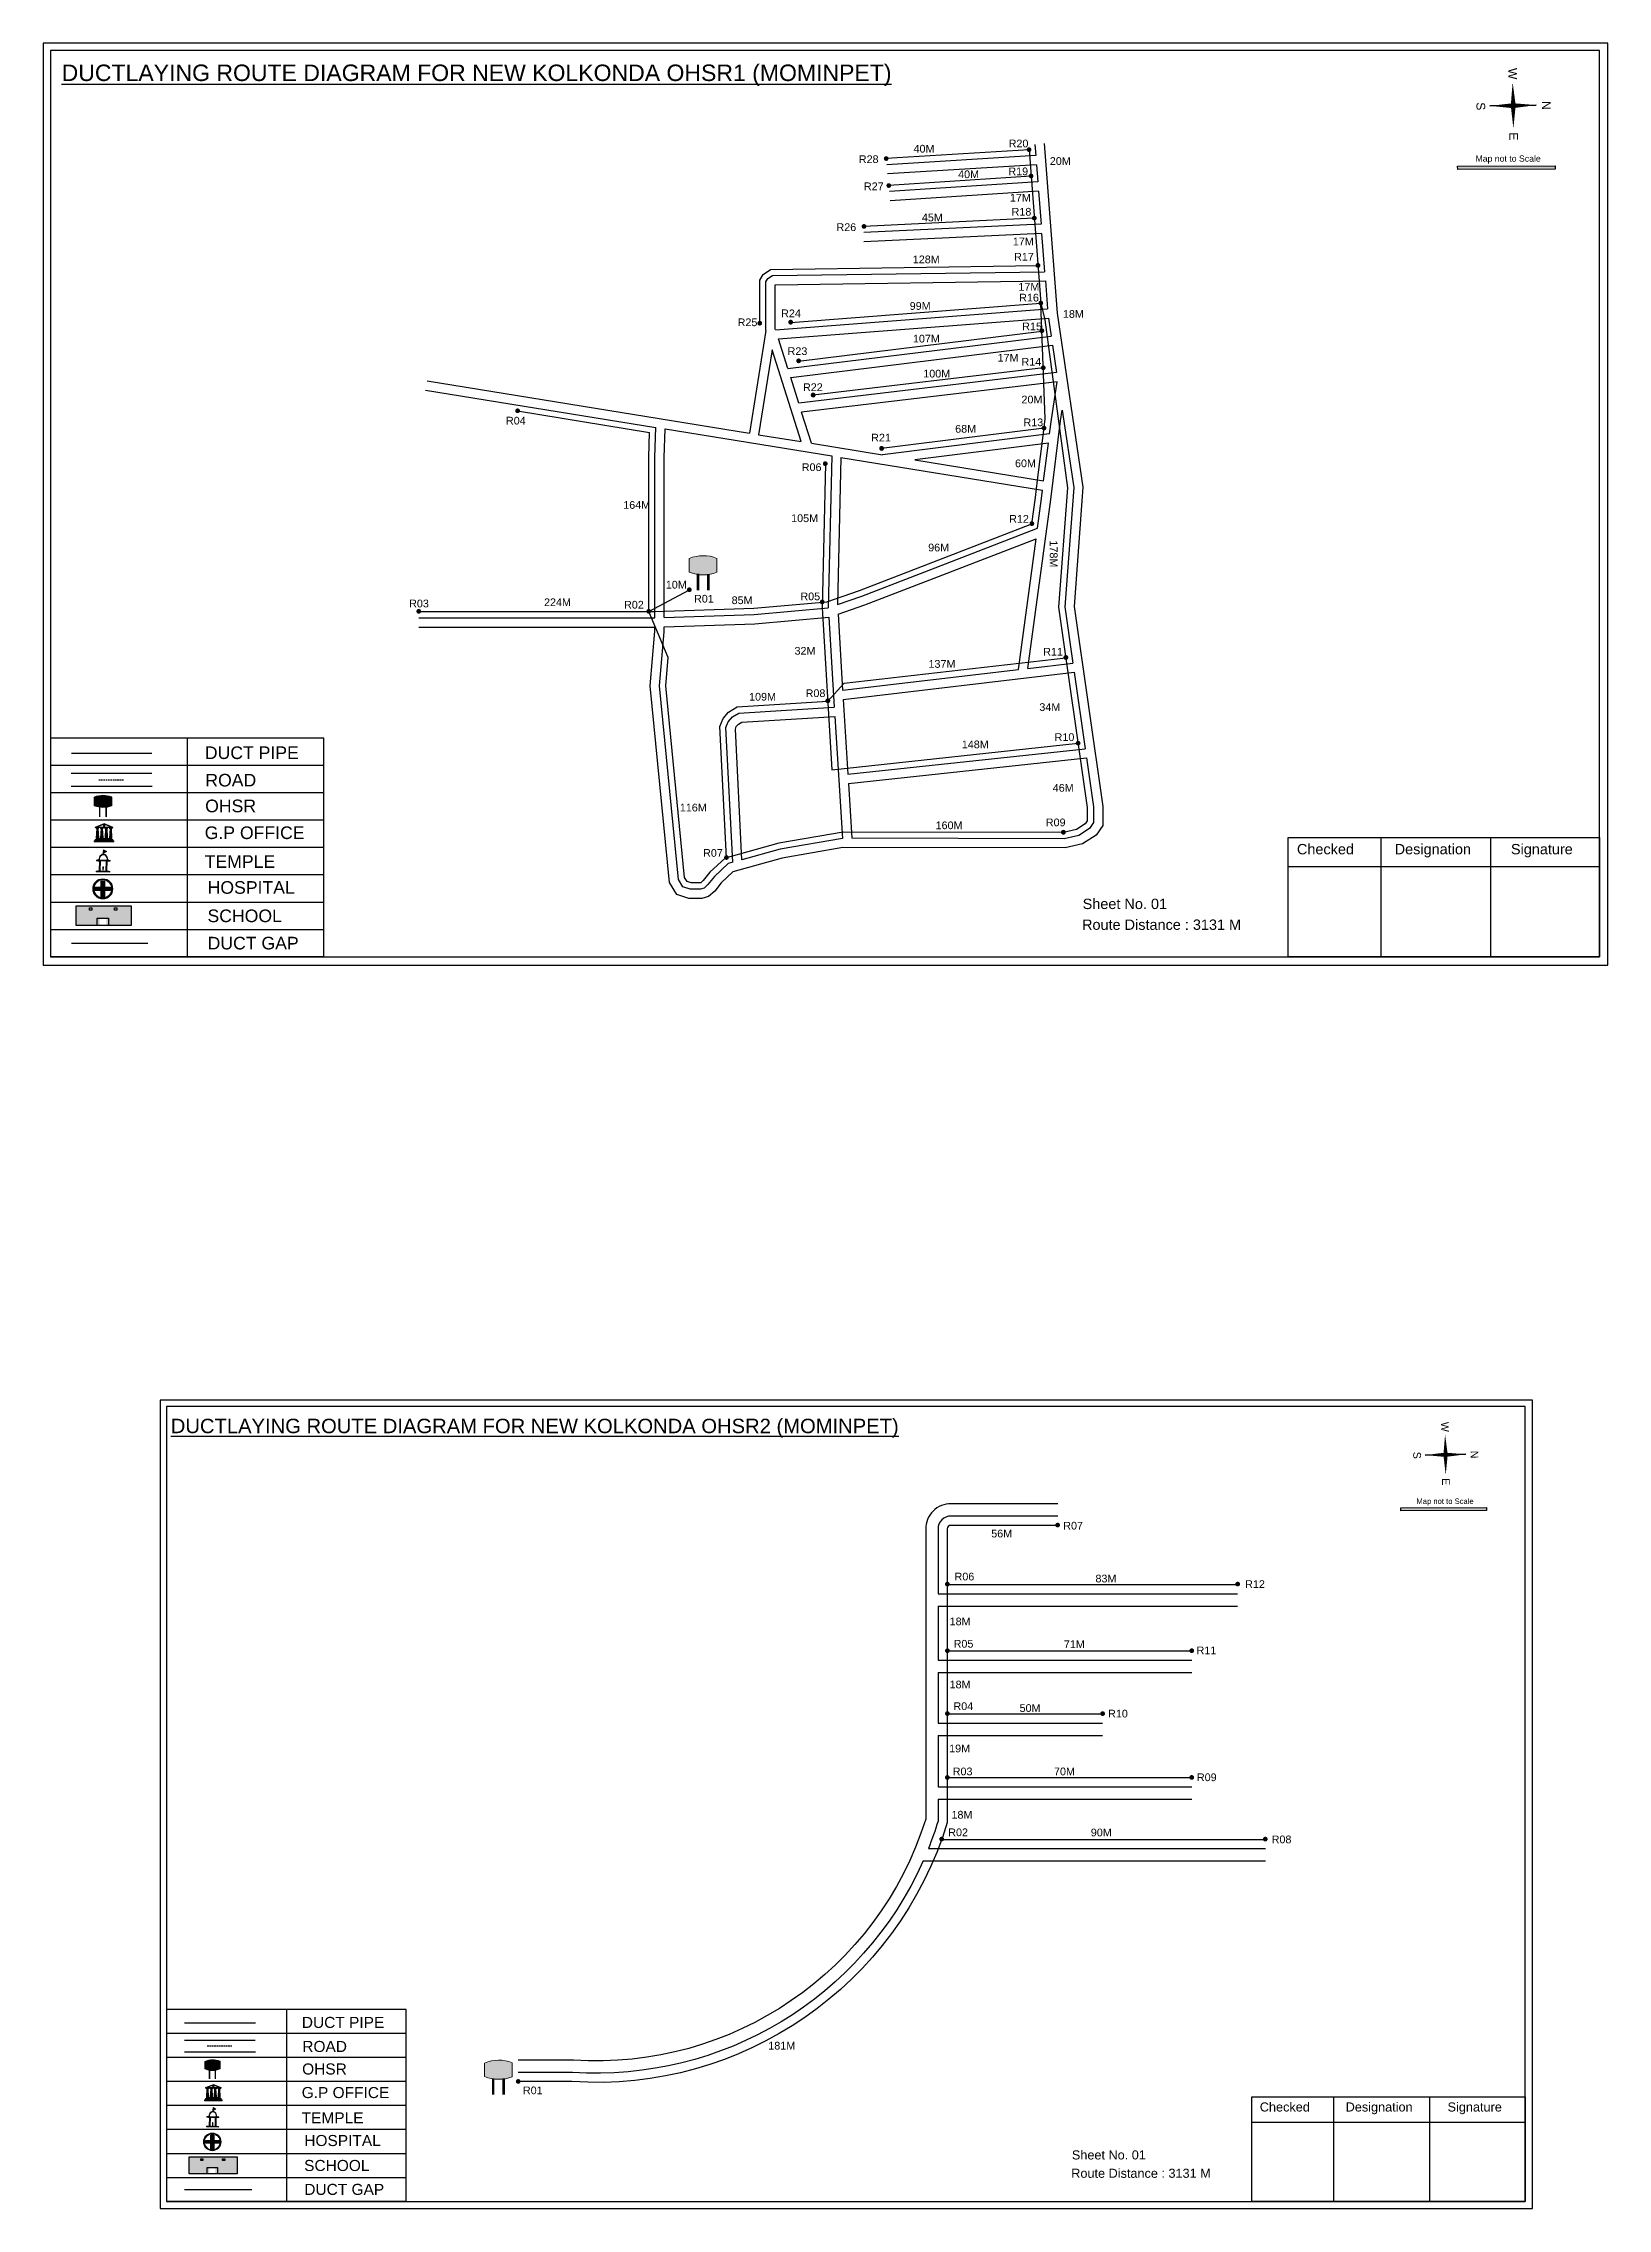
# Model space of a CAD drawing. Header units: inches. Extents: x 936 to 9757, y 449 to 1853.
# Drawn here: x 3536 to 4551, y 449 to 1853 of the extents above; entities that cross this region are included whole.
import ezdxf

# ---------------------------------------------------------------- set-up
doc = ezdxf.new("R2010")
doc.units = ezdxf.units.IN
doc.header["$MEASUREMENT"] = 0
doc.linetypes.add('DASHEDX2', pattern=[1.5, 1, -0.5])
for name, color, linetype in [('LANDMARK', 7, 'Continuous'), ('OHT', 7, 'Continuous'), ('pipe', 5, 'Continuous')]:
    doc.layers.add(name, color=color, linetype=linetype)
doc.styles.get("Standard").update_dxf_attribs({"font": 'arial.ttf'})

msp = doc.modelspace()

# ---------------------------------------------------------------- texts
at = {"color": 242, "true_color": 0xcd2027}
for s, height, p in [('%%UDUCTLAYING ROUTE DIAGRAM FOR NEW KOLKONDA OHSR1 (MOMINPET)', 10.688, (3547.7, 1828.7)), ('%%UDUCTLAYING ROUTE DIAGRAM FOR NEW KOLKONDA OHSR2 (MOMINPET)', 9.375, (3618.5, 951.6))]:
    msp.add_text(s, height=height, dxfattribs=at).set_placement(p)
for s, height, rotation, p in [('W', 5.65, 271.0063, (4486, 1837.1)), ('S', 5.65, 271.0063, (4465.4, 1814.9)), ('N', 5.65, 271.0063, (4507.9, 1815.7)), ('E', 5.65, 271.0063, (4486.7, 1795.4)), ('178M', 5, 270, (4188.7, 1530.7)), ('W', 4.95, 271.0063, (4442.5, 958.9)), ('S', 4.95, 271.0063, (4424.4, 939.5)), ('N', 4.95, 271.0063, (4461.7, 940.2)), ('E', 4.95, 271.0063, (4443.1, 922.4))]:
    msp.add_text(s, height=height, rotation=rotation).set_placement(p)
for s, height, p in [('40M', 5, (4100.3, 1782.3)), ('R20', 5, (4162, 1785.7)), ('R28', 5, (4064.8, 1775.5)), ('40M', 5, (4129.2, 1765.7)), ('R19', 5, (4161.8, 1767.6)), ('20M', 5, (4188.7, 1774.3)), ('Map not to Scale', 4.038, (4464.8, 1776.4)), ('R27', 5, (4068.1, 1757.9)), ('45M', 5, (4105.7, 1737.7)), ('17M', 5, (4162.8, 1750.5)), ('R18', 5, (4163.9, 1741.4)), ('R26', 5, (4050.3, 1731.4)), ('128M', 5, (4099.8, 1710.5)), ('17M', 5, (4164.7, 1722.1)), ('R17', 5, (4165.5, 1712.2)), ('17M', 5, (4168.3, 1692.7)), ('R16', 5, (4168.8, 1685.7)), ('R25', 5, (3986.2, 1669.7)), ('R24', 5, (4014.4, 1675.5)), ('99M', 5, (4097.8, 1680.3)), ('R15', 5, (4170.8, 1667)), ('18M', 5, (4197.2, 1675.1)), ('107M', 5, (4099.9, 1659.1)), ('R23', 5, (4018.6, 1651)), ('17M', 5, (4154.8, 1646.7)), ('R14', 5, (4170.3, 1644.1)), ('R22', 5, (4028.6, 1627.6)), ('100M', 5, (4106.6, 1636.4)), ('20M', 5, (4170.3, 1619.6)), ('R04', 5, (3835.9, 1605.9)), ('68M', 5, (4127.3, 1600.6)), ('R13', 5, (4171.6, 1604.8)), ('R21', 5, (4072.8, 1594.9)), ('R06', 5, (4027.8, 1575.7)), ('60M', 5, (4166.1, 1578.2)), ('164M', 5, (3912, 1551.2)), ('105M', 5, (4020.9, 1542.6)), ('R12', 5, (4162.3, 1542.2)), ('96M', 5, (4109.8, 1523.6)), ('10M', 5, (3939.6, 1499.5)), ('R03', 5, (3773.1, 1487.3)), ('224M', 5, (3860.6, 1488.1)), ('R02', 5, (3912.5, 1486.5)), ('R01', 5, (3957.9, 1490.4)), ('85M', 5, (3982.3, 1489.4)), ('R05', 5, (4026.9, 1491.9)), ('32M', 5, (4023.1, 1456.6)), ('R11', 5, (4184.4, 1456)), ('137M', 5, (4110, 1448.1)), ('R08', 5, (4030.3, 1429.1)), ('109M', 5, (3993.6, 1426.8)), ('34M', 5, (4181.9, 1420.1)), ('R10', 5, (4191.8, 1400.6)), ('DUCT PIPE', 8.18, (3640.6, 1388.9)), ('148M', 5, (4131.6, 1395.9)), ('ROAD ', 8.18, (3640.9, 1371.1)), ('OHSR', 8.18, (3640.8, 1354.4)), ('46M', 5, (4190.6, 1367.7)), ('116M', 5, (3948.7, 1354.9)), ('160M', 5, (4114.6, 1343.4)), ('R09', 5, (4186.1, 1345.3)), ('G.P OFFICE', 8.18, (3640.5, 1337)), ('TEMPLE', 8.18, (3640.5, 1318.3)), ('R07', 5, (3963.8, 1325.5)), ('Checked', 6.71, (4349, 1327.1)), ('Designation', 6.71, (4412.4, 1327.1)), ('Signature', 6.71, (4487.8, 1327.1)), ('HOSPITAL', 8.18, (3642.4, 1301.5)), ('Sheet No. 01', 6.71, (4210, 1291.6)), ('SCHOOL', 8.18, (3642.3, 1283.1)), ('Route Distance : 3131 M', 6.71, (4209.6, 1278.1)), ('DUCT GAP', 8.18, (3642.4, 1265.4)), ('Map not to Scale', 3.542, (4426.5, 905.7)), ('56M', 5, (4150.7, 884)), ('R07', 5, (4197.4, 889.1)), ('R06', 5, (4126.9, 856.1)), ('83M', 5, (4218.3, 854.8)), ('R12', 5, (4315.4, 851.2)), ('18M', 5, (4123.7, 827)), ('R05', 5, (4126.3, 812.5)), ('71M', 5, (4197.8, 812.2)), ('R11', 5, (4283.9, 808.2)), ('18M', 5, (4123.7, 786.1)), ('R04', 5, (4126.2, 772)), ('50M', 5, (4169.1, 770.8)), ('R10', 5, (4226.5, 767.2)), ('19M', 5, (4123.4, 744.6)), ('R03', 5, (4125.7, 729.7)), ('70M', 5, (4191.4, 729.7)), ('R09', 5, (4284.1, 725.9)), ('18M', 5, (4124.9, 701.6)), ('R02', 5, (4122.8, 690.2)), ('90M', 5, (4215.3, 690.1)), ('R08', 5, (4332.6, 685.6)), ('DUCT PIPE', 7.18, (3703.5, 565.8)), ('ROAD ', 7.18, (3703.8, 550.2)), ('181M', 5, (4006.1, 551.8)), ('OHSR', 7.18, (3703.7, 535.6)), ('G.P OFFICE', 7.18, (3703.4, 520.3)), ('R01', 5, (3846.9, 522.8)), ('TEMPLE', 7.18, (3703.4, 503.9)), ('Checked', 5.89, (4324.9, 511.6)), ('Designation', 5.886, (4380.6, 511.6)), ('Signature', 5.89, (4446.7, 511.6)), ('HOSPITAL', 7.18, (3705.1, 489.2)), ('SCHOOL', 7.18, (3705, 473)), ('Sheet No. 01', 5.886, (4203, 480.5)), ('DUCT GAP', 7.18, (3705.1, 457.5)), ('Route Distance : 3131 M', 5.886, (4202.6, 468.6))]:
    msp.add_text(s, height=height).set_placement(p)

# ---------------------------------------------------------------- blocks, each defined once
blk = doc.blocks.new('OHT')
at = {"linetype": 'Continuous', "lineweight": 0, "true_color": 0x0ffffc}
blk.add_hatch(color=4, dxfattribs=at).paths.add_polyline_path([(0.012, 1), (0, 1, 0.101323), (-0.4, 0.916), (-0.4, 0.525, 0.194075), (0.399, 0.521), (0.399, 0.921, 0.097877)])
at = {"color": 4, "linetype": 'Continuous', "lineweight": 0, "true_color": 0x0ffffc, "flags": 128}
for points in [[(-0.4, 0.525), (-0.4, 0.916)], [(0.399, 0.521), (0.399, 0.921)]]:
    blk.add_lwpolyline(points, dxfattribs=at)
at = {"color": 4, "linetype": 'Continuous', "lineweight": 0, "true_color": 0x0ffffc, "const_width": 0.075, "flags": 128}
for points in [[(-0.15, 0), (-0.15, 0.475)], [(0.15, 0), (0.15, 0.473)]]:
    blk.add_lwpolyline(points, dxfattribs=at)
at = {"color": 4, "linetype": 'Continuous', "lineweight": 0, "true_color": 0x0ffffc}
for centre, radius, start, end in [((0.006, -0.019), 1.019, 67.31091, 113.47108), ((0.004, 1.513), 1.068, 247.76824, 291.70073)]:
    blk.add_arc(centre, radius, start, end, dxfattribs=at)
blk = doc.blocks.new('Government_Office')
at = {"linetype": 'Continuous', "lineweight": 0, "true_color": 0xff0000}
for points in [[(-0.5, 0.05), (0.5, 0.05), (0.5, 0), (-0.5, 0)], [(-0.45, 0.08), (-0.45, 0.12), (0.45, 0.12), (0.45, 0.08)], [(-0.4, 0.14), (-0.4, 0.18), (0.4, 0.18), (0.4, 0.14)]]:
    blk.add_hatch(color=1, dxfattribs=at).paths.add_polyline_path(points)
h = blk.add_hatch(color=1, dxfattribs=at)
h.paths.add_polyline_path([(0.44, 0.72), (0.45, 0.75), (0, 0.93), (-0.45, 0.75), (-0.44, 0.72)])
h.paths.add_polyline_path([(0.36, 0.75), (-0.36, 0.75), (0, 0.9)], flags=16)
h.paths.add_polyline_path([(0, 0.78, -1), (0, 0.87, -1)], flags=0)
h = blk.add_hatch(color=1, dxfattribs=at)
edge = h.paths.add_edge_path()
edge.add_line((-0.27, 0.2), (-0.3, 0.68))
edge.add_line((-0.3, 0.68), (-0.29, 0.68))
edge.add_arc((-0.28, 0.69), 0.0176, 225.304, 441.5659)
edge.add_line((-0.28, 0.7), (-0.39, 0.7))
edge.add_arc((-0.39, 0.69), 0.0176, 98.4341, 314.696)
edge.add_line((-0.38, 0.68), (-0.37, 0.68))
edge.add_line((-0.37, 0.68), (-0.4, 0.2))
edge.add_line((-0.4, 0.2), (-0.27, 0.2))
h = blk.add_hatch(color=1, dxfattribs=at)
edge = h.paths.add_edge_path()
edge.add_line((-0.05, 0.2), (-0.07, 0.68))
edge.add_line((-0.07, 0.68), (-0.07, 0.68))
edge.add_arc((-0.05, 0.69), 0.0176, 225.304, 441.5659)
edge.add_line((-0.05, 0.7), (-0.17, 0.7))
edge.add_arc((-0.17, 0.69), 0.0176, 98.4341, 314.696)
edge.add_line((-0.16, 0.68), (-0.15, 0.68))
edge.add_line((-0.15, 0.68), (-0.18, 0.2))
edge.add_line((-0.18, 0.2), (-0.05, 0.2))
h = blk.add_hatch(color=1, dxfattribs=at)
edge = h.paths.add_edge_path()
edge.add_arc((0, 0.83), 0.0467, 90, 270)
edge.add_arc((0, 0.83), 0.0467, 270, 450)
h = blk.add_hatch(color=1, dxfattribs=at)
edge = h.paths.add_edge_path()
edge.add_line((0.18, 0.2), (0.15, 0.68))
edge.add_line((0.15, 0.68), (0.16, 0.68))
edge.add_arc((0.17, 0.69), 0.0176, 225.304, 441.5659)
edge.add_line((0.17, 0.7), (0.05, 0.7))
edge.add_arc((0.05, 0.69), 0.0176, 98.4341, 314.696)
edge.add_line((0.07, 0.68), (0.07, 0.68))
edge.add_line((0.07, 0.68), (0.05, 0.2))
edge.add_line((0.05, 0.2), (0.18, 0.2))
h = blk.add_hatch(color=1, dxfattribs=at)
edge = h.paths.add_edge_path()
edge.add_line((0.4, 0.2), (0.37, 0.68))
edge.add_line((0.37, 0.68), (0.38, 0.68))
edge.add_arc((0.39, 0.69), 0.0176, 225.304, 441.5659)
edge.add_line((0.4, 0.7), (0.28, 0.7))
edge.add_arc((0.28, 0.69), 0.0176, 98.4341, 314.696)
edge.add_line((0.29, 0.68), (0.3, 0.68))
edge.add_line((0.3, 0.68), (0.27, 0.2))
edge.add_line((0.27, 0.2), (0.4, 0.2))
at = {"color": 1, "linetype": 'Continuous', "lineweight": 0, "true_color": 0xff0000, "flags": 128}
for points in [[(-0.5, 0.05), (0.5, 0.05), (0.5, 0), (-0.5, 0)], [(-0.45, 0.75), (-0.44, 0.72), (0.44, 0.72), (0.45, 0.75), (0, 0.93)], [(-0.45, 0.08), (-0.45, 0.12), (0.45, 0.12), (0.45, 0.08)], [(-0.4, 0.14), (-0.4, 0.18), (0.4, 0.18), (0.4, 0.14)], [(-0.36, 0.75), (0.36, 0.75), (0, 0.9)]]:
    blk.add_lwpolyline(points, close=True, dxfattribs=at)
for points in [[(-0.27, 0.2), (-0.3, 0.68), (-0.29, 0.68, 1.379694), (-0.28, 0.7), (-0.39, 0.7, 1.379694), (-0.38, 0.68), (-0.37, 0.68), (-0.4, 0.2)], [(-0.05, 0.2), (-0.07, 0.68), (-0.07, 0.68, 1.379694), (-0.05, 0.7), (-0.17, 0.7, 1.379694), (-0.16, 0.68), (-0.15, 0.68), (-0.18, 0.2)], [(0, 0.87, 1), (0, 0.78, 1)], [(0.18, 0.2), (0.15, 0.68), (0.16, 0.68, 1.379694), (0.17, 0.7), (0.05, 0.7, 1.379694), (0.07, 0.68), (0.07, 0.68), (0.05, 0.2)], [(0.4, 0.2), (0.37, 0.68), (0.38, 0.68, 1.379694), (0.4, 0.7), (0.28, 0.7, 1.379694), (0.29, 0.68), (0.3, 0.68), (0.27, 0.2)]]:
    blk.add_lwpolyline(points, format="xyb", close=True, dxfattribs=at)
blk = doc.blocks.new('Temple')
at = {"linetype": 'Continuous', "lineweight": 0, "true_color": 0xe66000}
blk.add_hatch(color=32, dxfattribs=at).paths.add_polyline_path([(-0.006, 1), (0.147, 0.931), (0, 0.85)])
at = {"linetype": 'Continuous', "lineweight": 0, "true_color": 0xff0000}
h = blk.add_hatch(color=1, dxfattribs=at)
edge = h.paths.add_edge_path()
edge.add_line((0.175, 0.49), (0.225, 0.49))
edge.add_line((0.225, 0.49), (0.225, 0.497))
edge.add_line((0.225, 0.497), (0.307, 0.497))
edge.add_line((0.307, 0.497), (0.307, 0.533))
edge.add_line((0.307, 0.533), (0.257, 0.533))
edge.add_line((0.257, 0.533), (0.257, 0.54))
edge.add_line((0.257, 0.54), (0.2, 0.54))
edge.add_spline(control_points=[(0.2, 0.54), (0.2, 0.589), (0.19, 0.638), (0.142, 0.743), (0.092, 0.79), (0.027, 0.805), (0.02, 0.806), (0.012, 0.806)], knot_values=[4.712389, 4.712389, 4.712389, 4.712389, 5.278166, 5.278166, 6.117402, 6.117402, 6.223801, 6.223801, 6.223801, 6.223801], degree=3, periodic=0)
edge.add_line((0.012, 0.806), (0.012, 0.79))
edge.add_line((0.012, 0.79), (-0.012, 0.79))
edge.add_line((-0.012, 0.79), (-0.012, 0.806))
edge.add_spline(control_points=[(-0.012, 0.806), (-0.055, 0.802), (-0.096, 0.781), (-0.171, 0.699), (-0.197, 0.628), (-0.2, 0.55), (-0.2, 0.545), (-0.2, 0.54)], knot_values=[6.343965, 6.343965, 6.343965, 6.343965, 6.956638, 6.956638, 7.795874, 7.795874, 7.853982, 7.853982, 7.853982, 7.853982], degree=3, periodic=0)
edge.add_line((-0.2, 0.54), (-0.257, 0.54))
edge.add_line((-0.257, 0.54), (-0.257, 0.533))
edge.add_line((-0.257, 0.533), (-0.307, 0.533))
edge.add_line((-0.307, 0.533), (-0.307, 0.497))
edge.add_line((-0.307, 0.497), (-0.225, 0.497))
edge.add_line((-0.225, 0.497), (-0.225, 0.49))
edge.add_line((-0.225, 0.49), (-0.175, 0.49))
edge.add_line((-0.175, 0.49), (-0.175, 0.07))
edge.add_arc((-0.205, 0.07), 0.03, -90, 0, ccw=False)
edge.add_line((-0.205, 0.04), (-0.257, 0.04))
edge.add_line((-0.257, 0.04), (-0.257, 0.033))
edge.add_line((-0.257, 0.033), (-0.307, 0.033))
edge.add_line((-0.307, 0.033), (-0.307, 0))
edge.add_line((-0.307, 0), (0.307, 0))
edge.add_line((0.307, 0), (0.307, 0.033))
edge.add_line((0.307, 0.033), (0.257, 0.033))
edge.add_line((0.257, 0.033), (0.257, 0.04))
edge.add_line((0.257, 0.04), (0.205, 0.04))
edge.add_arc((0.205, 0.07), 0.03, 180, 270, ccw=False)
edge.add_line((0.175, 0.07), (0.175, 0.49))
h.paths.add_polyline_path([(0.125, 0.07, -0.414214), (0.095, 0.04), (0.05, 0.04), (0.05, 0.033), (-0.05, 0.033), (-0.05, 0.04), (-0.095, 0.04, -0.414214), (-0.125, 0.07), (-0.125, 0.497), (0.125, 0.497)], flags=16)
edge = h.paths.add_edge_path(flags=16)
edge.add_ellipse((0, 0.54), major_axis=(0, 0.242), ratio=0.722808, start_angle=270, end_angle=450, ccw=False)
edge.add_line((0.175, 0.54), (-0.175, 0.54))
h.paths.add_polyline_path([(0.012, 0.23), (0.012, 0.07), (-0.012, 0.07), (-0.012, 0.23)], flags=0)
h = blk.add_hatch(color=1, dxfattribs=at)
edge = h.paths.add_edge_path()
edge.add_line((0.012, 0.857), (0, 0.85))
edge.add_line((0, 0.85), (-0.003, 0.925))
edge.add_line((-0.003, 0.925), (-0.012, 0.925))
edge.add_line((-0.012, 0.925), (-0.012, 0.806))
edge.add_spline(control_points=[(-0.012, 0.806), (-0.004, 0.807), (0.004, 0.807), (0.012, 0.806)], knot_values=[6.223801, 6.223801, 6.223801, 6.223801, 6.343965, 6.343965, 6.343965, 6.343965], degree=3, periodic=0)
edge.add_line((0.012, 0.806), (0.012, 0.857))
h = blk.add_hatch(color=1, dxfattribs=at)
edge = h.paths.add_edge_path()
edge.add_line((0.012, 0.79), (0.012, 0.806))
edge.add_spline(control_points=[(0.012, 0.806), (0.004, 0.807), (-0.004, 0.807), (-0.012, 0.806)], knot_values=[6.223801, 6.223801, 6.223801, 6.223801, 6.343965, 6.343965, 6.343965, 6.343965], degree=3, periodic=0)
edge.add_line((-0.012, 0.806), (-0.012, 0.79))
edge.add_line((-0.012, 0.79), (0.012, 0.79))
at = {"color": 32, "linetype": 'Continuous', "lineweight": 0, "true_color": 0xe66000, "flags": 128}
blk.add_lwpolyline([(-0.006, 1), (0.147, 0.931), (0, 0.85), (-0.006, 1)], dxfattribs=at)
at = {"color": 1, "linetype": 'Continuous', "lineweight": 0, "true_color": 0xff0000, "flags": 128}
blk.add_lwpolyline([(0.2, 0.54), (0.257, 0.54), (0.257, 0.533), (0.307, 0.533), (0.307, 0.497), (0.225, 0.497), (0.225, 0.49), (0.175, 0.49), (0.175, 0.07, 0.414214), (0.205, 0.04), (0.257, 0.04), (0.257, 0.033), (0.307, 0.033), (0.307, 0), (-0.307, 0), (-0.307, 0.033), (-0.257, 0.033), (-0.257, 0.04), (-0.205, 0.04, 0.414214), (-0.175, 0.07), (-0.175, 0.49), (-0.225, 0.49), (-0.225, 0.497), (-0.307, 0.497), (-0.307, 0.533), (-0.257, 0.533), (-0.257, 0.54), (-0.2, 0.54)], format="xyb", dxfattribs=at)
blk.add_lwpolyline([(-0.175, 0.54), (0.175, 0.54)], dxfattribs=at)
blk.add_lwpolyline([(0.125, 0.497), (0.125, 0.07, -0.414214), (0.095, 0.04), (0.05, 0.04), (0.05, 0.033), (-0.05, 0.033), (-0.05, 0.04), (-0.095, 0.04, -0.414214), (-0.125, 0.07), (-0.125, 0.497)], format="xyb", close=True, dxfattribs=at)
for points in [[(0.012, 0.925), (-0.012, 0.925), (-0.012, 0.79), (0.012, 0.79)], [(0.012, 0.23), (-0.012, 0.23), (-0.012, 0.07), (0.012, 0.07)]]:
    blk.add_lwpolyline(points, close=True, dxfattribs=at)
at = {"color": 1, "linetype": 'Continuous', "lineweight": 0, "true_color": 0xff0000}
blk.add_ellipse((0, 0.54), major_axis=(0, 0.242), ratio=0.722808, start_param=4.712389, end_param=7.853982, dxfattribs=at)
blk.add_open_spline([(0.2, 0.54), (0.2, 0.589), (0.19, 0.638), (0.142, 0.743), (0.092, 0.79), (-0.023, 0.816), (-0.085, 0.794), (-0.171, 0.699), (-0.197, 0.628), (-0.2, 0.55), (-0.2, 0.545), (-0.2, 0.54)], degree=3, knots=[4.712389, 4.712389, 4.712389, 4.712389, 5.278166, 5.278166, 6.117402, 6.117402, 6.956638, 6.956638, 7.795874, 7.795874, 7.853982, 7.853982, 7.853982, 7.853982], dxfattribs=at)
blk = doc.blocks.new('*U7')
at = {"color": 0, "linetype": 'DASHEDX2', "transparency": 16777216}
blk.add_line((-8.2, 0), (8, 0), dxfattribs=at)
blk = doc.blocks.new('Hospital')
at = {"linetype": 'Continuous', "lineweight": 0, "true_color": 0x000000}
h = blk.add_hatch(color=18, dxfattribs=at)
h.paths.add_polyline_path([(-0.5, 0, 1), (0.5, 0, 1)])
h.paths.add_polyline_path([(0.45, 0, -1), (-0.45, 0, -1)], flags=16)
at = {"linetype": 'Continuous', "true_color": 0xff0000}
blk.add_hatch(color=1, dxfattribs=at).paths.add_polyline_path([(-0.39, 0.08), (-0.08, 0.08), (-0.08, 0.39), (0.08, 0.39), (0.08, 0.08), (0.39, 0.08), (0.39, -0.08), (0.08, -0.08), (0.08, -0.39), (-0.08, -0.39), (-0.08, -0.08), (-0.39, -0.08)])
at = {"color": 1, "linetype": 'Continuous', "true_color": 0xff0000, "flags": 128}
blk.add_lwpolyline([(-0.39, 0.08), (-0.08, 0.08), (-0.08, 0.39), (0.08, 0.39), (0.08, 0.08), (0.39, 0.08), (0.39, -0.08), (0.08, -0.08), (0.08, -0.39), (-0.08, -0.39), (-0.08, -0.08), (-0.39, -0.08)], close=True, dxfattribs=at)
at = {"color": 18, "linetype": 'Continuous', "lineweight": 0, "true_color": 0x000000}
for radius in [0.5, 0.446]:
    blk.add_circle((0, 0), radius, dxfattribs=at)
blk = doc.blocks.new('*U9')
at = {"color": 0, "linetype": 'DASHEDX2', "transparency": 16777216}
blk.add_line((-8.2, 0), (8, 0), dxfattribs=at)

# ---------------------------------------------------------------- hatches: boundary and pattern name
at = {"ltscale": 0.5}
h = msp.add_hatch(color=5, dxfattribs=at)
h.dxf.hatch_style = 1
h.paths.add_polyline_path([(4176.8, 1784.2, 1), (4173.7, 1784.2, 1)])
h = msp.add_hatch(color=5, dxfattribs=at)
h.dxf.hatch_style = 1
h.paths.add_polyline_path([(4084.1, 1778.4, 1), (4081, 1778.4, 1)])
at = {"true_color": 0x0093dd}
h = msp.add_hatch(color=142, dxfattribs=at)
h.dxf.hatch_style = 1
h.paths.add_polyline_path([(4453.2, 1773.5), (4453.3, 1771.4), (4516.5, 1771.5), (4516.5, 1773.6)])
at = {"ltscale": 0.5}
h = msp.add_hatch(color=5, dxfattribs=at)
h.dxf.hatch_style = 1
h.paths.add_polyline_path([(4085.8, 1760.9, 1), (4082.7, 1760.9, 1)])
h = msp.add_hatch(color=5, dxfattribs=at)
h.dxf.hatch_style = 1
h.paths.add_polyline_path([(4178.1, 1767.1, 1), (4175, 1767.1, 1)])
h = msp.add_hatch(color=5, dxfattribs=at)
h.dxf.hatch_style = 1
h.paths.add_polyline_path([(4069.7, 1734.4, 1), (4066.6, 1734.4, 1)])
h = msp.add_hatch(color=5, dxfattribs=at)
h.dxf.hatch_style = 1
h.paths.add_polyline_path([(4180.2, 1739.8, 1), (4177.1, 1739.8, 1)])
h = msp.add_hatch(color=5, dxfattribs=at)
h.dxf.hatch_style = 1
h.paths.add_polyline_path([(4182.6, 1709.1, 1), (4179.4, 1709.1, 1)])
h = msp.add_hatch(color=5, dxfattribs=at)
h.dxf.hatch_style = 1
h.paths.add_polyline_path([(4184.4, 1684.7, 1), (4181.3, 1684.7, 1)])
h = msp.add_hatch(color=5, dxfattribs=at)
h.dxf.hatch_style = 1
h.paths.add_polyline_path([(4002.1, 1671.6, 1), (3999, 1671.6, 1)])
h = msp.add_hatch(color=5, dxfattribs=at)
h.dxf.hatch_style = 1
h.paths.add_polyline_path([(4022.2, 1672.3, 1), (4019, 1672.3, 1)])
h = msp.add_hatch(color=5, dxfattribs=at)
h.dxf.hatch_style = 1
h.paths.add_polyline_path([(4185.1, 1666.7, 1), (4182, 1666.7, 1)])
h = msp.add_hatch(color=5, dxfattribs=at)
h.dxf.hatch_style = 1
h.paths.add_polyline_path([(4027.3, 1647.2, 1), (4024.2, 1647.2, 1)])
h = msp.add_hatch(color=5, dxfattribs=at)
h.dxf.hatch_style = 1
h.paths.add_polyline_path([(4186, 1642.7, 1), (4182.9, 1642.7, 1)])
h = msp.add_hatch(color=5, dxfattribs=at)
h.dxf.hatch_style = 1
h.paths.add_polyline_path([(3845, 1614.8, 1), (3841.9, 1614.8, 1)])
h = msp.add_hatch(color=5, dxfattribs=at)
h.dxf.hatch_style = 1
h.paths.add_polyline_path([(4036.8, 1625, 1), (4033.6, 1625, 1)])
h = msp.add_hatch(color=5, dxfattribs=at)
h.dxf.hatch_style = 1
h.paths.add_polyline_path([(4186.5, 1603.6, 1), (4183.4, 1603.6, 1)])
h = msp.add_hatch(color=5, dxfattribs=at)
h.dxf.hatch_style = 1
h.paths.add_polyline_path([(4081.2, 1590.4, 1), (4078, 1590.4, 1)])
h = msp.add_hatch(color=5, dxfattribs=at)
h.dxf.hatch_style = 1
h.paths.add_polyline_path([(4044.6, 1580.5, 1), (4041.5, 1580.5, 1)])
h = msp.add_hatch(color=5, dxfattribs=at)
h.dxf.hatch_style = 1
h.paths.add_polyline_path([(4178.6, 1541.6, 1), (4175.5, 1541.6, 1)])
h = msp.add_hatch(color=5, dxfattribs=at)
h.dxf.hatch_style = 1
h.paths.add_polyline_path([(3956.4, 1498.7, 1), (3953.3, 1498.7, 1)])
h = msp.add_hatch(color=5, dxfattribs=at)
h.dxf.hatch_style = 1
h.paths.add_polyline_path([(4042.6, 1490.8, 1), (4039.5, 1490.8, 1)])
h = msp.add_hatch(color=5, dxfattribs=at)
h.dxf.hatch_style = 1
h.paths.add_polyline_path([(3780.9, 1484.7, 1), (3777.8, 1484.7, 1)])
h = msp.add_hatch(color=5, dxfattribs=at)
h.dxf.hatch_style = 1
h.paths.add_polyline_path([(3930.1, 1484.7, 1), (3927, 1484.7, 1)])
h = msp.add_hatch(color=5, dxfattribs=at)
h.dxf.hatch_style = 1
h.paths.add_polyline_path([(4200.7, 1454.8, 1), (4197.5, 1454.8, 1)])
h = msp.add_hatch(color=5, dxfattribs=at)
h.dxf.hatch_style = 1
h.paths.add_polyline_path([(4046.3, 1426.7, 1), (4043.1, 1426.7, 1)])
h = msp.add_hatch(color=5, dxfattribs=at)
h.dxf.hatch_style = 1
h.paths.add_polyline_path([(4208.6, 1399.2, 1), (4205.5, 1399.2, 1)])
h = msp.add_hatch(color=5, dxfattribs=at)
h.dxf.hatch_style = 1
h.paths.add_polyline_path([(4199.1, 1341.4, 1), (4195.9, 1341.4, 1)])
h = msp.add_hatch(color=5, dxfattribs=at)
h.dxf.hatch_style = 1
h.paths.add_polyline_path([(3980.5, 1325, 1), (3977.4, 1325, 1)])
at = {"true_color": 0xc8c92d}
h = msp.add_hatch(color=52, dxfattribs=at)
h.dxf.hatch_style = 1
h.paths.add_polyline_path([(3564.3, 1293.6), (3557.2, 1293.6), (3557.2, 1281), (3564.3, 1281)])
h.paths.add_polyline_path([(3592.6, 1293.6), (3585.6, 1293.6), (3585.6, 1281), (3592.6, 1281)])
at = {"true_color": 0x293189}
h = msp.add_hatch(color=177, dxfattribs=at)
h.dxf.hatch_style = 1
h.paths.add_polyline_path([(3585.6, 1293.6), (3564.3, 1293.6), (3564.3, 1281), (3572.3, 1281), (3572.3, 1285.1), (3576.6, 1285.1), (3576.6, 1281), (3585.6, 1281)])
h.paths.add_polyline_path([(3567.3, 1290.8), (3565.7, 1290.8), (3565.7, 1292.3), (3567.3, 1292.3)], flags=16)
h.paths.add_polyline_path([(3582, 1290.8), (3582, 1292.3), (3583.5, 1292.3), (3583.5, 1290.8)], flags=16)
at = {"true_color": 0x0093dd}
h = msp.add_hatch(color=142, dxfattribs=at)
h.dxf.hatch_style = 1
h.paths.add_polyline_path([(4416.4, 903.2), (4416.4, 901.3), (4471.9, 901.5), (4471.9, 903.3)])
at = {"ltscale": 0.5}
h = msp.add_hatch(color=5, dxfattribs=at)
h.dxf.hatch_style = 1
h.paths.add_polyline_path([(4195.3, 892, 1), (4192.2, 892, 1)])
h = msp.add_hatch(color=5, dxfattribs=at)
h.dxf.hatch_style = 1
h.paths.add_polyline_path([(4123.8, 853.7, 1), (4120.7, 853.7, 1)])
h = msp.add_hatch(color=5, dxfattribs=at)
h.dxf.hatch_style = 1
h.paths.add_polyline_path([(4312.1, 853.7, 1), (4309, 853.7, 1)])
h = msp.add_hatch(color=5, dxfattribs=at)
h.dxf.hatch_style = 1
h.paths.add_polyline_path([(4123.8, 810.5, 1), (4120.7, 810.5, 1)])
h = msp.add_hatch(color=5, dxfattribs=at)
h.dxf.hatch_style = 1
h.paths.add_polyline_path([(4282.3, 810.5, 1), (4279.2, 810.5, 1)])
h = msp.add_hatch(color=5, dxfattribs=at)
h.dxf.hatch_style = 1
h.paths.add_polyline_path([(4123.8, 769.7, 1), (4120.7, 769.7, 1)])
h = msp.add_hatch(color=5, dxfattribs=at)
h.dxf.hatch_style = 1
h.paths.add_polyline_path([(4224.5, 769.7, 1), (4221.4, 769.7, 1)])
h = msp.add_hatch(color=5, dxfattribs=at)
h.dxf.hatch_style = 1
h.paths.add_polyline_path([(4123.8, 728.3, 1), (4120.7, 728.3, 1)])
h = msp.add_hatch(color=5, dxfattribs=at)
h.dxf.hatch_style = 1
h.paths.add_polyline_path([(4282.3, 728.3, 1), (4279.2, 728.3, 1)])
h = msp.add_hatch(color=5, dxfattribs=at)
h.dxf.hatch_style = 1
h.paths.add_polyline_path([(4120.1, 688.3, 1), (4117, 688.3, 1)])
h = msp.add_hatch(color=5, dxfattribs=at)
h.dxf.hatch_style = 1
h.paths.add_polyline_path([(4330, 688.3, 1), (4326.9, 688.3, 1)])
h = msp.add_hatch(color=5, dxfattribs=at)
h.dxf.hatch_style = 1
h.paths.add_polyline_path([(3845.4, 531.1, 1), (3842.3, 531.1, 1)])
at = {"true_color": 0xc8c92d}
h = msp.add_hatch(color=52, dxfattribs=at)
h.dxf.hatch_style = 1
h.paths.add_polyline_path([(3636.6, 482.2), (3630.4, 482.2), (3630.4, 471.2), (3636.6, 471.2)])
h.paths.add_polyline_path([(3661.4, 482.2), (3655.2, 482.2), (3655.2, 471.2), (3661.4, 471.2)])
at = {"true_color": 0x293189}
h = msp.add_hatch(color=177, dxfattribs=at)
h.dxf.hatch_style = 1
h.paths.add_polyline_path([(3655.2, 482.2), (3636.6, 482.2), (3636.6, 471.2), (3643.6, 471.2), (3643.6, 474.8), (3647.4, 474.8), (3647.4, 471.2), (3655.2, 471.2)])
h.paths.add_polyline_path([(3639.2, 479.8), (3637.9, 479.8), (3637.9, 481), (3639.2, 481)], flags=16)
h.paths.add_polyline_path([(3652.1, 479.8), (3652.1, 481), (3653.5, 481), (3653.5, 479.8)], flags=16)

# ---------------------------------------------------------------- linework, layer by layer
for p, q in [((4474.2, 1812.6), (4504.2, 1813.1)), ((4504.2, 1813.1), (4474.2, 1812.6)), ((4474.2, 1812.6), (4504.2, 1813.1)), ((4489.2, 1812.9), (4474.2, 1812.6)), ((3540.5, 1402.4), (3540.5, 1262)), ((3629.2, 1402.4), (3629.2, 1260.6)), ((3717.8, 1384.7), (3540.5, 1384.7)), ((3553.8, 1379.8), (3606.1, 1379.8)), ((3717.8, 1367), (3540.5, 1367)), ((3553.8, 1371.2), (3606.4, 1371.2)), ((3717.8, 1349.2), (3540.5, 1349.2)), ((3717.8, 1331.5), (3540.5, 1331.5)), ((3717.8, 1313.8), (3540.5, 1313.8)), ((3540.5, 1296.1), (3717.8, 1296.1)), ((3540.5, 1278.3), (3717.8, 1278.3)), ((3540.5, 1262), (3540.5, 1260.6)), ((3540.5, 1261.7), (3540.5, 1260.6)), ((3717.8, 1260.6), (3540.5, 1260.6)), ((4432.2, 937.4), (4458.5, 937.9)), ((4458.5, 937.9), (4432.2, 937.4)), ((4432.2, 937.4), (4458.5, 937.9)), ((4445.3, 937.7), (4432.2, 937.4)), ((3615.7, 577.7), (3615.7, 454.5)), ((3693.5, 577.7), (3693.5, 453.3)), ((3771.2, 562.1), (3615.7, 562.1)), ((3627.4, 557.8), (3673.3, 557.8)), ((3627.4, 550.3), (3673.5, 550.3)), ((3771.2, 546.6), (3615.7, 546.6)), ((3771.2, 531), (3615.7, 531)), ((3771.2, 515.5), (3615.7, 515.5)), ((3771.2, 499.9), (3615.7, 499.9)), ((3615.7, 484.4), (3771.2, 484.4)), ((3615.7, 468.8), (3771.2, 468.8)), ((3615.7, 454.5), (3615.7, 453.3)), ((3615.7, 454.2), (3615.7, 453.3)), ((3771.2, 453.3), (3615.7, 453.3))]:
    msp.add_line(p, q)
at = {"color": 1}
for p, q in [((4504.2, 1813.1), (4489.2, 1812.9)), ((4458.5, 937.9), (4445.3, 937.7))]:
    msp.add_line(p, q, dxfattribs=at)
at = {"color": 242, "true_color": 0xcd2027}
for p, q in [((4403.5, 1337.9), (4403.5, 1260.5)), ((4474.5, 1337.9), (4474.5, 1260.5)), ((4343.2, 1319.2), (4545.2, 1319.2)), ((4372.8, 521.1), (4372.8, 453.2)), ((4435, 521.1), (4435, 453.2)), ((4319.8, 504.7), (4497, 504.7))]:
    msp.add_line(p, q, dxfattribs=at)
for points in [[(3535.8, 1853.2), (3535.8, 1255.2), (4550.6, 1255.2), (4550.6, 1853.2)], [(3540.5, 1848.6), (3540.5, 1260.6), (4545.2, 1260.6), (4545.2, 1848.6)], [(4173.6, 1441.6), (4173.6, 1441.6)], [(3592.7, 1293.6), (3592.7, 1281), (3557.2, 1281), (3557.2, 1293.6)], [(3567.3, 1292.3), (3567.3, 1290.8), (3565.7, 1290.8), (3565.7, 1292.3)], [(3582, 1290.8), (3582, 1292.3), (3583.5, 1292.3), (3583.5, 1290.8)], [(3611.6, 973.1), (3611.6, 448.6), (4501.7, 448.6), (4501.7, 973.1)], [(3615.7, 969), (3615.7, 453.3), (4497, 453.3), (4497, 969)], [(3661.5, 482.2), (3661.5, 471.2), (3630.4, 471.2), (3630.4, 482.2)], [(3639.2, 481), (3639.2, 479.8), (3637.9, 479.8), (3637.9, 481)], [(3652.1, 479.8), (3652.1, 481), (3653.5, 481), (3653.5, 479.8)]]:
    msp.add_lwpolyline(points, close=True)
for points in [[(4185, 1788.1), (4193.4, 1678.1), (4210.2, 1565.3), (4204.4, 1487.9), (4223, 1358.2), (4223, 1345.8), (4218.7, 1339.5), (4209.8, 1333.8), (4198.6, 1331.2), (4054.5, 1331.5)], [(4179, 1787.6), (4179.6, 1780.3)], [(4179.6, 1780.3), (4082.9, 1774.4)], [(4180, 1774.3), (4083.5, 1768.5)], [(4180, 1774.3), (4180.9, 1763.3)], [(4180.9, 1763.3), (4084.6, 1757)], [(4181.3, 1757.3), (4085.2, 1751)], [(4181.3, 1757.3), (4183, 1735.9)], [(4183, 1735.9), (4068.1, 1730.4)], [(4183.4, 1729.9), (4068.1, 1724.4)], [(4183.4, 1729.9), (4185.3, 1705)], [(4004.5, 1666.9), (4004.5, 1698.5), (4005.7, 1700.5), (4008.8, 1702.5), (4185.3, 1705)], [(4010.7, 1667.4), (4010.5, 1667.8), (4010.5, 1696.5), (4010.6, 1696.5), (4185.8, 1699)], [(4185.8, 1699), (4187.2, 1680.9)], [(4010.7, 1667.4), (4187.2, 1680.9)], [(4012.6, 1661.5), (4187.8, 1674.9)], [(4187.8, 1674.9), (4189.5, 1663.2)], [(4004.5, 1666.9), (3993.8, 1600.3)], [(4018.7, 1642.2), (4012.6, 1661.5)], [(4018.7, 1642.2), (4189.5, 1663.2)], [(4008.6, 1654.3), (3999.7, 1599.3)], [(4027.5, 1594.8), (4008.6, 1654.3)], [(4020.6, 1636.3), (4190.4, 1657.3)], [(4190.4, 1657.3), (4193.1, 1639.6)], [(3784.8, 1634.2), (3993.8, 1600.3)], [(4025.9, 1619.7), (4020.6, 1636.3)], [(4193.1, 1639.6), (4025.9, 1619.7)], [(4193.4, 1633.6), (4027.7, 1613.9)], [(4188.5, 1599.9), (4189.7, 1609.1), (4193.4, 1633.6)], [(3783.8, 1628.2), (3933.2, 1604)], [(3932.5, 1480.5), (3932.5, 1584.7), (3933.2, 1604)], [(3938.5, 1480.7), (3938.5, 1584.6), (3939.1, 1603.1)], [(3939.1, 1603.1), (4047.2, 1585.6)], [(4034.2, 1593.8), (4027.7, 1613.9)], [(4174.5, 1447.7), (4189.3, 1557.3), (4195.6, 1608.3), (4196.7, 1615.3)], [(4196.7, 1615.3), (4204.2, 1565), (4198.4, 1487.7), (4203.6, 1451.1)], [(3999.7, 1599.3), (4027.5, 1594.8)], [(4034.2, 1593.8), (4080.1, 1586.3)], [(4188.5, 1599.9), (4080.1, 1586.3)], [(4187.8, 1593.8), (4101.2, 1582.9)], [(4184.7, 1569.4), (4187.8, 1593.8)], [(4047.2, 1585.6), (4045, 1486.9)], [(4053.2, 1584.6), (4051, 1489.1)], [(4053.2, 1584.6), (4184, 1563.4)], [(4101.2, 1582.9), (4184.7, 1569.4)], [(4180.7, 1538.6), (4183.3, 1558), (4184, 1563.4)], [(4051, 1489.1), (4066.7, 1494.5), (4114.3, 1512.9), (4180.7, 1538.6)], [(4051.3, 1482.8), (4068.8, 1488.9), (4116.5, 1507.3), (4179.8, 1531.8)], [(4168.3, 1447), (4179.8, 1531.8)], [(3779.4, 1480.5), (3932.5, 1480.5)], [(3938.5, 1480.7), (3997, 1482.7), (4045, 1486.9)], [(3938.5, 1474.7), (3997.4, 1476.7), (4045.4, 1481)], [(4045.4, 1481), (4048.9, 1422.5)], [(4051.3, 1482.8), (4054.3, 1433.6)], [(3779.4, 1474.5), (3932.5, 1474.5)], [(4054.5, 1331.5), (4015.1, 1324.5), (3983.1, 1315.7), (3975.5, 1308.7), (3971.3, 1303.3), (3967.4, 1299.8), (3963, 1298.5), (3954.5, 1298.5), (3946.8, 1301), (3941.9, 1308.8), (3929.5, 1436.3), (3932.5, 1471.8), (3932.5, 1474.5)], [(3983.1, 1321.9), (3980.1, 1321.1), (3971.1, 1312.8), (3966.9, 1307.5), (3964.4, 1305.2), (3962.1, 1304.5), (3955.5, 1304.5), (3950.7, 1306), (3947.8, 1310.8), (3935.5, 1436.4), (3938.5, 1471.5), (3938.5, 1474.7)], [(4054.3, 1433.6), (4168.3, 1447)], [(4174.5, 1447.7), (4203.6, 1451.1)], [(4054.6, 1427.6), (4204.5, 1445.2)], [(4204.5, 1445.2), (4211.6, 1395.6)], [(3983.1, 1321.9), (3978.6, 1409.3), (3980.1, 1413.1), (3982.9, 1416.2), (3987, 1418.7), (4048.9, 1422.5)], [(4054.6, 1427.6), (4057.6, 1379)], [(3989, 1323.5), (3984.7, 1408.3), (3985.3, 1409.9), (3986.8, 1411.5), (3988.9, 1412.8), (4049.3, 1416.5)], [(4049.3, 1416.5), (4054.2, 1337.4)], [(3717.8, 1260.6), (3717.8, 1402.4), (3540.5, 1402.4)], [(4057.6, 1379), (4211.6, 1395.6)], [(4058, 1373), (4212.5, 1389.6)], [(4212.5, 1389.6), (4217, 1357.8), (4217, 1347.7), (4214.4, 1343.9), (4207.5, 1339.4), (4198, 1337.2), (4060.2, 1337.5)], [(4058, 1373), (4060.2, 1337.5)], [(4054.2, 1337.4), (4013.8, 1330.4), (3989, 1323.5)], [(3570.7, 1281), (3570.7, 1285.7), (3578.2, 1285.7), (3578.2, 1281)], [(4116.2, 847.5), (4310.5, 847.5)], [(4116.2, 839.5), (4310.5, 839.5)], [(4116.2, 839.5), (4116.2, 804.4)], [(4116.2, 804.4), (4280.8, 804.4)], [(4116.2, 796.4), (4280.8, 796.4)], [(4116.2, 796.4), (4116.2, 763.6)], [(4116.2, 763.6), (4222.9, 763.6)], [(4116.2, 755.6), (4222.9, 755.6)], [(4116.2, 755.6), (4116.2, 722.2)], [(4116.2, 722.2), (4280.8, 722.2)], [(4116.2, 714.2), (4280.8, 714.2)], [(4109.9, 682.1), (4328.5, 682.1)], [(4106.5, 674.1), (4328.5, 674.1)], [(3771.2, 453.3), (3771.2, 577.7), (3615.7, 577.7)], [(3879.7, 544.9), (3843.9, 545)], [(3879.1, 537), (3843.9, 537)], [(3642.2, 471.2), (3642.2, 475.3), (3648.8, 475.3), (3648.8, 471.2)]]:
    msp.add_lwpolyline(points)
at = {"color": 142, "true_color": 0x0093dd}
for points in [[(4516.5, 1771.5), (4453.3, 1771.4), (4453.2, 1773.5), (4516.5, 1773.6), (4516.5, 1771.5)], [(4471.9, 901.5), (4416.4, 901.3), (4416.4, 903.2), (4471.9, 903.3), (4471.9, 901.5)]]:
    msp.add_lwpolyline(points, dxfattribs=at)
at = {"color": 242, "true_color": 0xcd2027}
for points in [[(4545.2, 1260.5), (4343.2, 1260.5), (4343.2, 1337.9), (4545.2, 1337.9)], [(4497, 453.2), (4319.8, 453.2), (4319.8, 521.1), (4497, 521.1)]]:
    msp.add_lwpolyline(points, close=True, dxfattribs=at)
for points in [[(4193.8, 905.8), (4124.7, 905.8, 0.425319), (4108.2, 889.3), (4108.2, 884.1), (4108.2, 701.2, -0.346149), (3879.7, 544.9, -0.346149)], [(4193.8, 897.8), (4124.6, 897.8, 0.429861), (4116.2, 889.4), (4116.2, 884.1), (4116.2, 847.5)], [(4116.2, 714.2), (4116.2, 700, -0.020418), (4109.9, 682.1)], [(4106.5, 674.1, -0.314601), (3879.1, 537)]]:
    msp.add_lwpolyline(points, format="xyb")
for points in [[(4487.7, 1812.8), (4490.9, 1812.9), (4488.9, 1827.8)], [(4487.7, 1812.8), (4490.9, 1812.9), (4488.9, 1827.8)], [(4489.1, 1814.3), (4489.2, 1811.1), (4474.2, 1812.6)], [(4489.1, 1814.3), (4489.2, 1811.1), (4474.2, 1812.6)], [(4487.7, 1812.8), (4490.9, 1812.9), (4489.4, 1797.9)], [(4487.7, 1812.8), (4490.9, 1812.9), (4489.4, 1797.9)], [(4444, 937.6), (4446.8, 937.7), (4445.1, 950.8)], [(4444, 937.6), (4446.8, 937.7), (4445.1, 950.8)], [(4445.3, 939), (4445.3, 936.2), (4432.2, 937.4)], [(4445.3, 939), (4445.3, 936.2), (4432.2, 937.4)], [(4444, 937.6), (4446.8, 937.7), (4445.5, 924.5)], [(4444, 937.6), (4446.8, 937.7), (4445.5, 924.5)]]:
    msp.add_solid(points)
at = {"color": 1}
for points in [[(4489.1, 1814.3), (4489.2, 1811.1), (4504.2, 1813.1)], [(4489.1, 1814.3), (4489.2, 1811.1), (4504.2, 1813.1)], [(4445.3, 939), (4445.3, 936.2), (4458.5, 937.9)], [(4445.3, 939), (4445.3, 936.2), (4458.5, 937.9)]]:
    msp.add_solid(points, dxfattribs=at)
at = {"layer": 'OHT', "color": 5}
for p, q in [((3554, 1392.8), (3606.3, 1392.8)), ((3627.5, 569.2), (3673.4, 569.2))]:
    msp.add_line(p, q, dxfattribs=at)
at = {"layer": 'OHT', "color": 1}
for p, q in [((3554, 1269.5), (3603.7, 1269.5)), ((3627.5, 461), (3671.1, 461))]:
    msp.add_line(p, q, dxfattribs=at)
at = {"layer": 'pipe'}
for points in [[(4175.3, 1784.1), (4182.9, 1684.5), (4185.4, 1673.8), (4200.2, 1564.9), (4194.4, 1487.5), (4213, 1357.5), (4213, 1348.9), (4211.6, 1346.8), (4205.9, 1343.2), (4197.5, 1341.2), (4054.6, 1341.5)], [(4175.3, 1784.1), (4082.5, 1778.4)], [(4176.6, 1767), (4084.2, 1760.9)], [(4178.6, 1739.7), (4068.1, 1734.4)], [(4000.5, 1671.5), (4000.5, 1699.6), (4002.7, 1703.3), (4007.6, 1706.5), (4181, 1709)], [(4020.6, 1672.1), (4182.9, 1684.5)], [(4177, 1541.4), (4179.3, 1558.5), (4180.8, 1569.9), (4184.6, 1600.4), (4185.7, 1609.6), (4182.9, 1684.5)], [(4025.7, 1647), (4183.6, 1666.5)], [(4184.5, 1642.6), (4035.2, 1624.9)], [(3843.4, 1614.7), (3929.1, 1600.7)], [(4185, 1603.5), (4079.6, 1590.3)], [(3928.5, 1484.5), (3928.5, 1584.8), (3929.1, 1600.7)], [(4043.1, 1580.3), (4041, 1486.9), (4047.4, 1382)], [(3779.4, 1484.5), (3932.5, 1484.5), (3996.8, 1486.7), (4044.1, 1490.9), (4065.3, 1498.3), (4112.9, 1516.7), (4177, 1541.4)], [(3928.5, 1484.5), (3954.9, 1498.6)], [(4054.6, 1341.5), (4012.9, 1334.3), (3978.1, 1324.7), (3968.2, 1315.5), (3963.9, 1310.2), (3962.3, 1308.7), (3961.5, 1308.5), (3956.1, 1308.5), (3953.4, 1309.4), (3951.7, 1312.1), (3939.6, 1436.4), (3941.1, 1454.8), (3928.5, 1484.5)], [(4044.7, 1426.5), (4044.7, 1426.5), (4055.3, 1438.1), (4199.1, 1454.6)], [(3978.9, 1324.9), (3974.6, 1409.9), (3976.7, 1415.2), (3980.3, 1419.3), (3985.8, 1422.7), (4044.7, 1426.5)], [(4047.4, 1382), (4207.1, 1399.1)], [(4122.2, 853.5), (4310.5, 853.5)], [(4122.2, 810.4), (4280.8, 810.4)], [(4122.2, 769.6), (4222.9, 769.6)], [(4122.2, 728.2), (4280.8, 728.2)], [(4118.6, 688.1), (4328.5, 688.1)], [(3878.7, 531), (3843.9, 531)]]:
    msp.add_lwpolyline(points, dxfattribs=at)
msp.add_lwpolyline([(4193.8, 891.8), (4124.5, 891.8, 0.444719), (4122.2, 889.5), (4122.2, 884.1), (4122.2, 699.1, -0.348717), (3878.7, 531)], format="xyb", dxfattribs=at)

# ---------------------------------------------------------------- block references
at = {"linetype": 'DASHEDX2'}
for name, p in [('*U7', (3580, 1375.5)), ('*U9', (3650.4, 554.1))]:
    msp.add_blockref(name, p, dxfattribs=at)
at = {"layer": 'LANDMARK'}
for name, p, xscale, yscale, zscale in [('Government_Office', (3575.2, 1335.1), 12.90610841501734, 12.90610841501734, 12.90610841501734), ('Hospital', (3574.4, 1304.7), 13.01620096447313, 13.01620096447313, 13.01620096447313), ('Government_Office', (3646.1, 518.6), 11.32114773247135, 11.32114773247135, 11.32114773247135), ('Hospital', (3645.4, 491.9), 11.41772014427468, 11.41772014427468, 11.41772014427468)]:
    msp.add_blockref(name, p, dxfattribs=dict(at, xscale=xscale, yscale=yscale, zscale=zscale))
at = {"layer": 'LANDMARK', "rotation": 358.3713438591284}
for p, xscale, yscale, zscale in [((3574.5, 1315.6), 14.39195890731427, 14.39195890731427, 14.39195890731427), ((3645.6, 501.5), 12.62452535729322, 12.62452535729322, 12.62452535729322)]:
    msp.add_blockref('Temple', p, dxfattribs=dict(at, xscale=xscale, yscale=yscale, zscale=zscale))
at = {"layer": 'OHT'}
for p, xscale, yscale, zscale in [((3963.8, 1498.4), 22.41341502807723, 22.41341502807723, 22.41341502807723), ((3574.5, 1351.2), 14.19516285111558, 14.19516285111558, 14.19516285111558), ((3645.5, 532.7), 12.45189723782068, 12.45189723782068, 12.45189723782068), ((3831, 522.5), 22.41341502807723, 22.41341502807723, 22.41341502807723)]:
    msp.add_blockref('OHT', p, dxfattribs=dict(at, xscale=xscale, yscale=yscale, zscale=zscale))

msp.set_redraw_order([(e.dxf.handle, doc.entitydb.next_handle()) for e in msp.query("TEXT MTEXT ATTDEF DIMENSION ARC_DIMENSION")])  # texts and dimensions are drawn at this point

doc.saveas('drawing.dxf')
